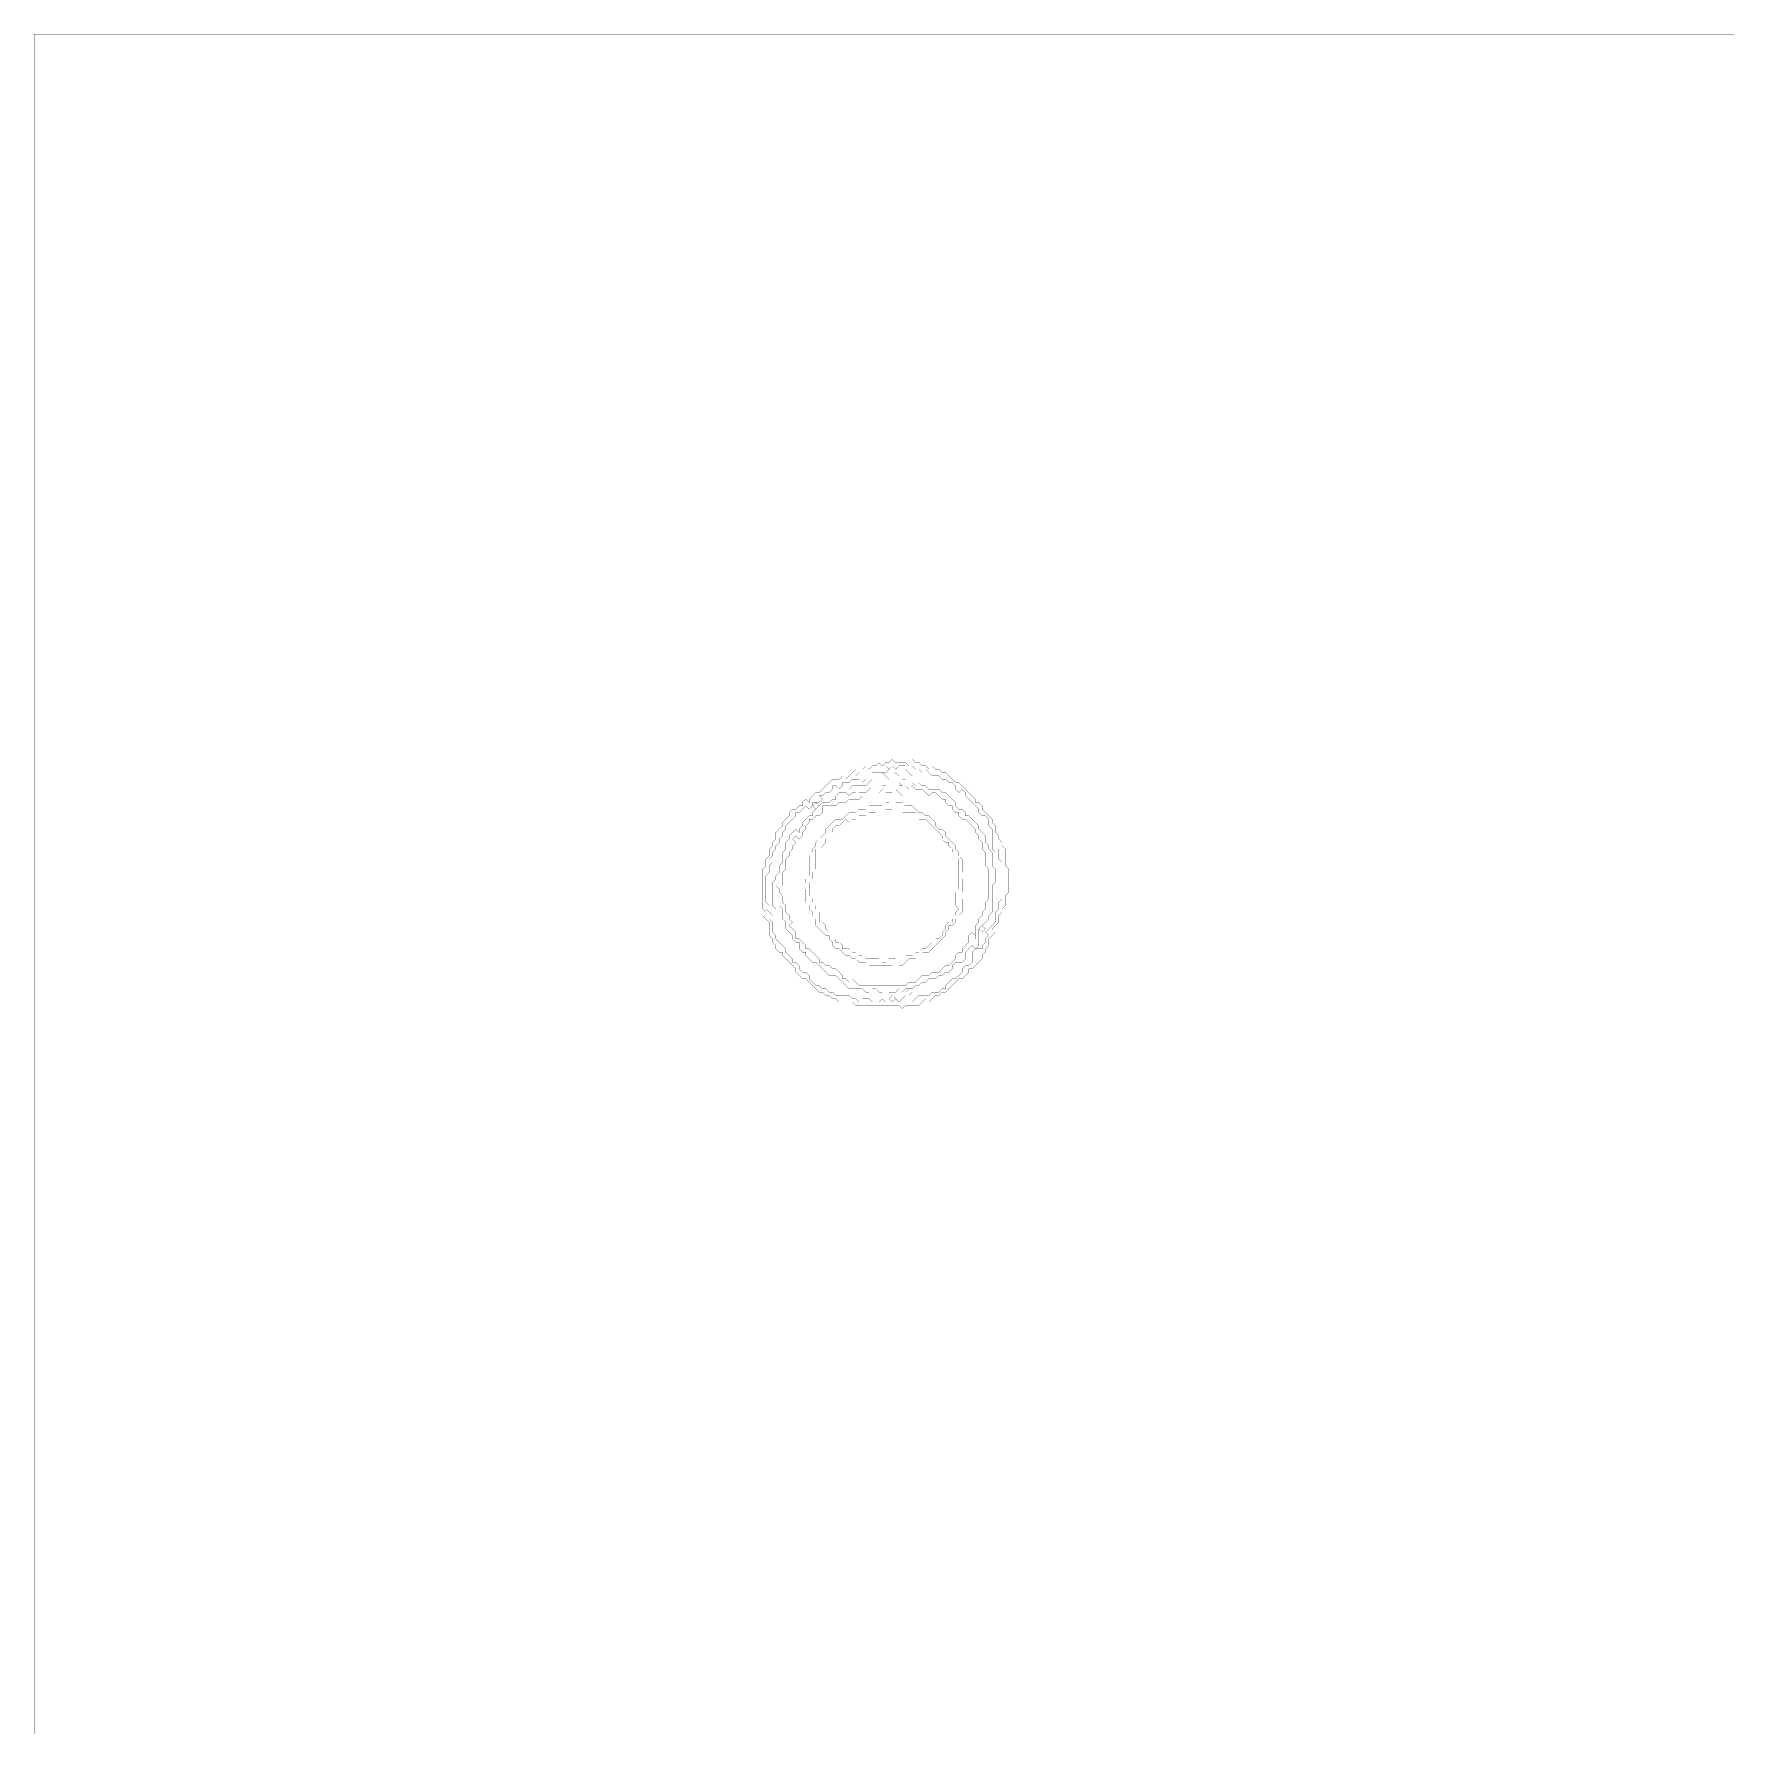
# Model space of a CAD drawing. Header units: metres. Extents: x 0 to 5017, y -5017 to 0.
import ezdxf

# ---------------------------------------------------------------- set-up
doc = ezdxf.new("R2010")
doc.units = ezdxf.units.M
doc.layers.add('conductor', color=1, linetype='Continuous')
doc.layers.add('substrate', color=5, linetype='Continuous')

msp = doc.modelspace()

# ---------------------------------------------------------------- linework, layer by layer
at = {"layer": 'conductor', "const_width": 0.5}
for points in [[(2513.5, -2160), (2523.3, -2169.9), (2513.5, -2179.7), (2503.7, -2179.7), (2493.9, -2179.7), (2484, -2179.7), (2474.2, -2179.7), (2484, -2179.7), (2493.9, -2179.7), (2503.7, -2179.7), (2513.5, -2189.5), (2523.3, -2199.3), (2523.3, -2209.1), (2533.1, -2199.3), (2533.1, -2189.5), (2543, -2179.7), (2552.8, -2189.5), (2552.8, -2199.3), (2552.8, -2209.1), (2552.8, -2218.9), (2562.6, -2218.9), (2552.8, -2209.1), (2562.6, -2199.3), (2572.4, -2199.3), (2572.4, -2189.5), (2582.2, -2179.7), (2592, -2189.5), (2592, -2199.3), (2592, -2209.1), (2601.9, -2218.9), (2611.7, -2209.1), (2621.5, -2218.9), (2631.3, -2218.9), (2641.1, -2228.8), (2651, -2228.8), (2660.8, -2228.8), (2670.6, -2228.8), (2680.4, -2238.6), (2690.2, -2238.6), (2700, -2248.4), (2709.9, -2258.2), (2719.7, -2268), (2719.7, -2277.9), (2729.5, -2287.7), (2739.3, -2287.7), (2749.1, -2297.5), (2749.1, -2307.3), (2759, -2307.3), (2768.8, -2317.1), (2778.6, -2327), (2788.4, -2336.8), (2788.4, -2346.6), (2798.2, -2356.4), (2808.1, -2366.2), (2808.1, -2376), (2808.1, -2385.9), (2817.9, -2395.7), (2817.9, -2405.5), (2827.7, -2415.3), (2827.7, -2425.1), (2827.7, -2435), (2827.7, -2444.8), (2827.7, -2454.6), (2837.5, -2464.4), (2837.5, -2474.2), (2837.5, -2484), (2837.5, -2493.9), (2837.5, -2503.7), (2827.7, -2513.5), (2827.7, -2523.3), (2827.7, -2533.1), (2827.7, -2543), (2827.7, -2552.8), (2827.7, -2562.6), (2827.7, -2572.4), (2827.7, -2582.2), (2827.7, -2592), (2817.9, -2601.9), (2817.9, -2611.7), (2808.1, -2621.5), (2798.2, -2631.3), (2788.4, -2641.1), (2788.4, -2651), (2788.4, -2660.8), (2788.4, -2670.6), (2788.4, -2680.4), (2788.4, -2690.2), (2778.6, -2700), (2768.8, -2690.2), (2759, -2700), (2749.1, -2709.9), (2749.1, -2719.7), (2749.1, -2729.5), (2739.3, -2739.3), (2729.5, -2739.3), (2719.7, -2739.3), (2709.9, -2749.1), (2709.9, -2759), (2700, -2768.8), (2690.2, -2768.8), (2680.4, -2778.6), (2670.6, -2778.6), (2660.8, -2788.4), (2651, -2788.4), (2641.1, -2788.4), (2631.3, -2798.2), (2621.5, -2798.2), (2611.7, -2808.1), (2601.9, -2808.1), (2592, -2817.9), (2582.2, -2817.9), (2572.4, -2817.9), (2562.6, -2827.7), (2552.8, -2817.9), (2543, -2827.7), (2533.1, -2827.7), (2523.3, -2827.7), (2513.5, -2817.9), (2503.7, -2827.7), (2493.9, -2827.7), (2484, -2817.9), (2474.2, -2817.9), (2464.4, -2827.7), (2454.6, -2827.7), (2444.8, -2817.9), (2435, -2817.9), (2425.1, -2817.9), (2415.3, -2817.9), (2405.5, -2817.9), (2395.7, -2808.1), (2385.9, -2798.2), (2376, -2788.4), (2366.2, -2778.6), (2356.4, -2778.6), (2346.6, -2778.6), (2336.8, -2768.8), (2327, -2759), (2317.1, -2749.1), (2307.3, -2739.3), (2297.5, -2739.3), (2287.7, -2729.5), (2277.9, -2719.7), (2277.9, -2709.9), (2268, -2709.9), (2258.2, -2700), (2258.2, -2690.2), (2258.2, -2680.4), (2248.4, -2680.4), (2238.6, -2670.6), (2238.6, -2660.8), (2228.8, -2651), (2218.9, -2641.1), (2218.9, -2631.3), (2218.9, -2621.5), (2209.1, -2611.7), (2209.1, -2601.9), (2209.1, -2592), (2209.1, -2582.2), (2199.3, -2572.4), (2189.5, -2582.2), (2179.7, -2572.4), (2179.7, -2562.6), (2179.7, -2552.8), (2179.7, -2543), (2179.7, -2533.1), (2179.7, -2523.3), (2179.7, -2513.5), (2179.7, -2503.7), (2189.5, -2493.9), (2189.5, -2484), (2199.3, -2474.2), (2199.3, -2464.4), (2199.3, -2454.6), (2209.1, -2444.8), (2209.1, -2435), (2209.1, -2425.1), (2209.1, -2415.3), (2218.9, -2405.5), (2218.9, -2395.7), (2218.9, -2385.9), (2228.8, -2376), (2228.8, -2366.2), (2238.6, -2356.4), (2248.4, -2346.6), (2258.2, -2356.4), (2258.2, -2346.6), (2268, -2336.8), (2268, -2327), (2277.9, -2317.1), (2287.7, -2307.3), (2297.5, -2307.3), (2297.5, -2297.5), (2307.3, -2287.7), (2317.1, -2277.9), (2327, -2268), (2336.8, -2268), (2346.6, -2268), (2356.4, -2258.2), (2366.2, -2258.2), (2366.2, -2248.4), (2376, -2238.6), (2385.9, -2238.6), (2395.7, -2238.6), (2405.5, -2248.4), (2415.3, -2238.6), (2425.1, -2238.6), (2415.3, -2238.6), (2405.5, -2228.8), (2415.3, -2218.9), (2425.1, -2218.9), (2435, -2218.9), (2444.8, -2218.9), (2454.6, -2218.9), (2464.4, -2209.1), (2474.2, -2199.3), (2464.4, -2209.1), (2454.6, -2199.3), (2444.8, -2209.1), (2435, -2199.3), (2425.1, -2199.3), (2415.3, -2199.3), (2405.5, -2209.1), (2395.7, -2209.1), (2385.9, -2209.1), (2385.9, -2218.9), (2376, -2228.8), (2366.2, -2218.9), (2356.4, -2218.9), (2356.4, -2228.8), (2346.6, -2238.6), (2336.8, -2238.6), (2327, -2248.4), (2317.1, -2248.4), (2327, -2258.2), (2317.1, -2268), (2307.3, -2268), (2297.5, -2268), (2297.5, -2277.9), (2287.7, -2287.7), (2277.9, -2277.9), (2268, -2287.7), (2258.2, -2297.5), (2248.4, -2297.5), (2248.4, -2307.3), (2238.6, -2317.1), (2228.8, -2327), (2218.9, -2336.8), (2218.9, -2346.6), (2209.1, -2356.4), (2209.1, -2366.2), (2199.3, -2376), (2199.3, -2385.9), (2189.5, -2395.7), (2189.5, -2405.5), (2179.7, -2415.3), (2179.7, -2425.1), (2169.9, -2435), (2179.7, -2444.8), (2169.9, -2454.6), (2169.9, -2464.4), (2169.9, -2474.2), (2160, -2484), (2160, -2493.9), (2160, -2503.7), (2160, -2513.5), (2160, -2523.3), (2160, -2533.1), (2160, -2543), (2160, -2552.8), (2160, -2562.6), (2169.9, -2572.4), (2160, -2582.2), (2169.9, -2592), (2179.7, -2601.9), (2169.9, -2611.7), (2179.7, -2621.5), (2179.7, -2631.3), (2179.7, -2641.1), (2179.7, -2651), (2189.5, -2660.8), (2189.5, -2670.6), (2199.3, -2680.4), (2209.1, -2690.2), (2218.9, -2700), (2218.9, -2709.9), (2228.8, -2719.7), (2238.6, -2729.5), (2238.6, -2739.3), (2248.4, -2739.3), (2258.2, -2749.1), (2258.2, -2759), (2268, -2768.8), (2277.9, -2768.8), (2287.7, -2778.6), (2287.7, -2788.4), (2297.5, -2798.2), (2307.3, -2808.1), (2317.1, -2808.1), (2327, -2817.9), (2336.8, -2817.9), (2346.6, -2827.7), (2356.4, -2827.7), (2366.2, -2837.5), (2376, -2837.5), (2385.9, -2837.5), (2395.7, -2837.5), (2405.5, -2837.5), (2415.3, -2847.3), (2425.1, -2847.3), (2435, -2857.1), (2444.8, -2847.3), (2454.6, -2847.3), (2464.4, -2847.3), (2474.2, -2857.1), (2484, -2857.1), (2493.9, -2857.1), (2503.7, -2847.3), (2513.5, -2857.1), (2523.3, -2857.1), (2533.1, -2857.1), (2543, -2847.3), (2552.8, -2857.1), (2562.6, -2847.3), (2572.4, -2837.5), (2582.2, -2847.3), (2592, -2857.1), (2601.9, -2847.3), (2611.7, -2837.5), (2621.5, -2837.5), (2631.3, -2837.5), (2641.1, -2837.5), (2651, -2827.7), (2660.8, -2827.7), (2670.6, -2827.7), (2680.4, -2817.9), (2690.2, -2817.9), (2690.2, -2808.1), (2700, -2798.2), (2709.9, -2788.4), (2719.7, -2788.4), (2729.5, -2778.6), (2739.3, -2768.8), (2739.3, -2759), (2749.1, -2749.1), (2759, -2749.1), (2768.8, -2739.3), (2768.8, -2729.5), (2768.8, -2719.7), (2768.8, -2709.9), (2778.6, -2700), (2788.4, -2700), (2798.2, -2700), (2798.2, -2690.2), (2808.1, -2680.4), (2808.1, -2670.6), (2817.9, -2660.8), (2808.1, -2651), (2817.9, -2641.1), (2827.7, -2631.3), (2837.5, -2621.5), (2837.5, -2611.7), (2837.5, -2601.9), (2837.5, -2592), (2847.3, -2582.2), (2847.3, -2572.4), (2847.3, -2562.6), (2857.1, -2552.8), (2857.1, -2543), (2857.1, -2533.1), (2857.1, -2523.3), (2857.1, -2513.5), (2857.1, -2503.7), (2857.1, -2493.9), (2857.1, -2484), (2857.1, -2474.2), (2857.1, -2464.4), (2857.1, -2454.6), (2857.1, -2444.8), (2847.3, -2435), (2847.3, -2425.1), (2847.3, -2415.3), (2847.3, -2405.5), (2837.5, -2415.3), (2827.7, -2405.5), (2827.7, -2395.7), (2827.7, -2385.9), (2827.7, -2376), (2827.7, -2366.2), (2827.7, -2356.4), (2827.7, -2346.6), (2817.9, -2336.8), (2817.9, -2327), (2817.9, -2317.1), (2808.1, -2307.3), (2798.2, -2307.3), (2788.4, -2297.5), (2788.4, -2287.7), (2778.6, -2277.9), (2768.8, -2268), (2759, -2258.2), (2749.1, -2248.4), (2749.1, -2238.6), (2739.3, -2228.8), (2729.5, -2238.6), (2719.7, -2228.8), (2719.7, -2218.9), (2709.9, -2209.1), (2700, -2209.1), (2690.2, -2199.3), (2680.4, -2199.3), (2670.6, -2189.5), (2660.8, -2189.5), (2651, -2189.5), (2641.1, -2179.7), (2631.3, -2169.9), (2621.5, -2179.7), (2611.7, -2169.9), (2611.7, -2160), (2601.9, -2169.9), (2592, -2160), (2592, -2169.9), (2582.2, -2179.7), (2572.4, -2169.9), (2572.4, -2160), (2562.6, -2160), (2552.8, -2160), (2543, -2169.9), (2533.1, -2160), (2523.3, -2169.9)], [(2493.9, -2160)], [(2493.9, -2199.3)], [(2552.8, -2277.9), (2552.8, -2287.7), (2543, -2297.5), (2533.1, -2287.7), (2523.3, -2287.7), (2513.5, -2287.7), (2503.7, -2297.5), (2493.9, -2307.3), (2484, -2297.5), (2474.2, -2297.5), (2464.4, -2297.5), (2454.6, -2307.3), (2444.8, -2307.3), (2435, -2307.3), (2425.1, -2317.1), (2415.3, -2317.1), (2405.5, -2327), (2395.7, -2317.1), (2385.9, -2327), (2376, -2336.8), (2366.2, -2336.8), (2356.4, -2346.6), (2356.4, -2356.4), (2346.6, -2366.2), (2336.8, -2376), (2336.8, -2385.9), (2327, -2395.7), (2317.1, -2405.5), (2307.3, -2405.5), (2307.3, -2415.3), (2307.3, -2425.1), (2307.3, -2435), (2307.3, -2444.8), (2307.3, -2454.6), (2307.3, -2464.4), (2297.5, -2474.2), (2297.5, -2484), (2297.5, -2493.9), (2287.7, -2503.7), (2287.7, -2513.5), (2287.7, -2523.3), (2287.7, -2533.1), (2287.7, -2543), (2297.5, -2552.8), (2297.5, -2562.6), (2307.3, -2572.4), (2307.3, -2582.2), (2317.1, -2592), (2317.1, -2601.9), (2317.1, -2611.7), (2317.1, -2621.5), (2327, -2621.5), (2336.8, -2631.3), (2336.8, -2641.1), (2346.6, -2651), (2356.4, -2660.8), (2366.2, -2670.6), (2366.2, -2680.4), (2376, -2680.4), (2385.9, -2690.2), (2385.9, -2700), (2395.7, -2700), (2405.5, -2700), (2415.3, -2709.9), (2425.1, -2709.9), (2435, -2719.7), (2444.8, -2719.7), (2454.6, -2729.5), (2464.4, -2729.5), (2474.2, -2729.5), (2484, -2729.5), (2493.9, -2729.5), (2503.7, -2739.3), (2513.5, -2739.3), (2523.3, -2729.5), (2533.1, -2729.5), (2543, -2729.5), (2552.8, -2719.7), (2562.6, -2729.5), (2572.4, -2719.7), (2582.2, -2719.7), (2592, -2719.7), (2601.9, -2709.9), (2611.7, -2709.9), (2621.5, -2700), (2631.3, -2700), (2641.1, -2690.2), (2651, -2680.4), (2660.8, -2670.6), (2670.6, -2670.6), (2680.4, -2660.8), (2680.4, -2651), (2690.2, -2641.1), (2690.2, -2631.3), (2700, -2621.5), (2709.9, -2621.5), (2709.9, -2611.7), (2719.7, -2601.9), (2719.7, -2592), (2729.5, -2582.2), (2719.7, -2572.4), (2719.7, -2562.6), (2719.7, -2552.8), (2719.7, -2543), (2719.7, -2533.1), (2729.5, -2523.3), (2729.5, -2513.5), (2729.5, -2503.7), (2729.5, -2493.9), (2729.5, -2484), (2729.5, -2474.2), (2729.5, -2464.4), (2729.5, -2454.6), (2729.5, -2444.8), (2729.5, -2435), (2719.7, -2425.1), (2709.9, -2415.3), (2709.9, -2405.5), (2700, -2395.7), (2700, -2385.9), (2690.2, -2385.9), (2680.4, -2376), (2680.4, -2366.2), (2670.6, -2356.4), (2660.8, -2346.6), (2651, -2336.8), (2641.1, -2327), (2631.3, -2317.1), (2621.5, -2317.1), (2611.7, -2317.1), (2601.9, -2307.3), (2601.9, -2297.5), (2592, -2297.5), (2582.2, -2297.5), (2572.4, -2297.5), (2562.6, -2297.5), (2552.8, -2287.7)], [(2297.5, -2277.9), (2307.3, -2268), (2317.1, -2277.9), (2307.3, -2287.7)], [(2385.9, -2258.2)], [(2788.4, -2641.1), (2798.2, -2631.3), (2808.1, -2641.1), (2798.2, -2651)], [(2523.3, -2847.3), (2533.1, -2837.5), (2543, -2847.3), (2533.1, -2857.1)], [(2572.4, -2827.7), (2582.2, -2817.9), (2592, -2827.7), (2582.2, -2837.5)]]:
    msp.add_lwpolyline(points, close=True, dxfattribs=at)
at = {"layer": 'substrate', "const_width": 0.5}
for points in [[(0, 0), (0, -9.8), (0, -19.6), (0, -29.5), (0, -39.3), (0, -49.1), (0, -58.9), (0, -68.7), (0, -78.5), (0, -88.4), (0, -98.2), (0, -108), (0, -117.8), (0, -127.6), (0, -137.5), (0, -147.3), (0, -157.1), (0, -166.9), (0, -176.7), (0, -186.5), (0, -196.4), (0, -206.2), (0, -216), (0, -225.8), (0, -235.6), (0, -245.5), (0, -255.3), (0, -265.1), (0, -274.9), (0, -284.7), (0, -294.6), (0, -304.4), (0, -314.2), (0, -324), (0, -333.8), (0, -343.6), (0, -353.5), (0, -363.3), (0, -373.1), (0, -382.9), (0, -392.7), (0, -402.6), (0, -412.4), (0, -422.2), (0, -432), (0, -441.8), (0, -451.6), (0, -461.5), (0, -471.3), (0, -481.1), (0, -490.9), (0, -500.7), (0, -510.6), (0, -520.4), (0, -530.2), (0, -540), (0, -549.8), (0, -559.6), (0, -569.5), (0, -579.3), (0, -589.1), (0, -598.9), (0, -608.7), (0, -618.6), (0, -628.4), (0, -638.2), (0, -648), (0, -657.8), (0, -667.6), (0, -677.5), (0, -687.3), (0, -697.1), (0, -706.9), (0, -716.7), (0, -726.6), (0, -736.4), (0, -746.2), (0, -756), (0, -765.8), (0, -775.7), (0, -785.5), (0, -795.3), (0, -805.1), (0, -814.9), (0, -824.7), (0, -834.6), (0, -844.4), (0, -854.2), (0, -864), (0, -873.8), (0, -883.7), (0, -893.5), (0, -903.3), (0, -913.1), (0, -922.9), (0, -932.7), (0, -942.6), (0, -952.4), (0, -962.2), (0, -972), (0, -981.8), (0, -991.7), (0, -1001.5), (0, -1011.3), (0, -1021.1), (0, -1030.9), (0, -1040.7), (0, -1050.6), (0, -1060.4), (0, -1070.2), (0, -1080), (0, -1089.8), (0, -1099.7), (0, -1109.5), (0, -1119.3), (0, -1129.1), (0, -1138.9), (0, -1148.7), (0, -1158.6), (0, -1168.4), (0, -1178.2), (0, -1188), (0, -1197.8), (0, -1207.7), (0, -1217.5), (0, -1227.3), (0, -1237.1), (0, -1246.9), (0, -1256.8), (0, -1266.6), (0, -1276.4), (0, -1286.2), (0, -1296), (0, -1305.8), (0, -1315.7), (0, -1325.5), (0, -1335.3), (0, -1345.1), (0, -1354.9), (0, -1364.8), (0, -1374.6), (0, -1384.4), (0, -1394.2), (0, -1404), (0, -1413.8), (0, -1423.7), (0, -1433.5), (0, -1443.3), (0, -1453.1), (0, -1462.9), (0, -1472.8), (0, -1482.6), (0, -1492.4), (0, -1502.2), (0, -1512), (0, -1521.8), (0, -1531.7), (0, -1541.5), (0, -1551.3), (0, -1561.1), (0, -1570.9), (0, -1580.8), (0, -1590.6), (0, -1600.4), (0, -1610.2), (0, -1620), (0, -1629.8), (0, -1639.7), (0, -1649.5), (0, -1659.3), (0, -1669.1), (0, -1678.9), (0, -1688.8), (0, -1698.6), (0, -1708.4), (0, -1718.2), (0, -1728), (0, -1737.8), (0, -1747.7), (0, -1757.5), (0, -1767.3), (0, -1777.1), (0, -1786.9), (0, -1796.8), (0, -1806.6), (0, -1816.4), (0, -1826.2), (0, -1836), (0, -1845.9), (0, -1855.7), (0, -1865.5), (0, -1875.3), (0, -1885.1), (0, -1894.9), (0, -1904.8), (0, -1914.6), (0, -1924.4), (0, -1934.2), (0, -1944), (0, -1953.9), (0, -1963.7), (0, -1973.5), (0, -1983.3), (0, -1993.1), (0, -2002.9), (0, -2012.8), (0, -2022.6), (0, -2032.4), (0, -2042.2), (0, -2052), (0, -2061.9), (0, -2071.7), (0, -2081.5), (0, -2091.3), (0, -2101.1), (0, -2110.9), (0, -2120.8), (0, -2130.6), (0, -2140.4), (0, -2150.2), (0, -2160), (0, -2169.9), (0, -2179.7), (0, -2189.5), (0, -2199.3), (0, -2209.1), (0, -2218.9), (0, -2228.8), (0, -2238.6), (0, -2248.4), (0, -2258.2), (0, -2268), (0, -2277.9), (0, -2287.7), (0, -2297.5), (0, -2307.3), (0, -2317.1), (0, -2327), (0, -2336.8), (0, -2346.6), (0, -2356.4), (0, -2366.2), (0, -2376), (0, -2385.9), (0, -2395.7), (0, -2405.5), (0, -2415.3), (0, -2425.1), (0, -2435), (0, -2444.8), (0, -2454.6), (0, -2464.4), (0, -2474.2), (0, -2484), (0, -2493.9), (0, -2503.7), (0, -2513.5), (0, -2523.3), (0, -2533.1), (0, -2543), (0, -2552.8), (0, -2562.6), (0, -2572.4), (0, -2582.2), (0, -2592), (0, -2601.9), (0, -2611.7), (0, -2621.5), (0, -2631.3), (0, -2641.1), (0, -2651), (0, -2660.8), (0, -2670.6), (0, -2680.4), (0, -2690.2), (0, -2700), (0, -2709.9), (0, -2719.7), (0, -2729.5), (0, -2739.3), (0, -2749.1), (0, -2759), (0, -2768.8), (0, -2778.6), (0, -2788.4), (0, -2798.2), (0, -2808.1), (0, -2817.9), (0, -2827.7), (0, -2837.5), (0, -2847.3), (0, -2857.1), (0, -2867), (0, -2876.8), (0, -2886.6), (0, -2896.4), (0, -2906.2), (0, -2916.1), (0, -2925.9), (0, -2935.7), (0, -2945.5), (0, -2955.3), (0, -2965.1), (0, -2975), (0, -2984.8), (0, -2994.6), (0, -3004.4), (0, -3014.2), (0, -3024.1), (0, -3033.9), (0, -3043.7), (0, -3053.5), (0, -3063.3), (0, -3073.1), (0, -3083), (0, -3092.8), (0, -3102.6), (0, -3112.4), (0, -3122.2), (0, -3132.1), (0, -3141.9), (0, -3151.7), (0, -3161.5), (0, -3171.3), (0, -3181.1), (0, -3191), (0, -3200.8), (0, -3210.6), (0, -3220.4), (0, -3230.2), (0, -3240.1), (0, -3249.9), (0, -3259.7), (0, -3269.5), (0, -3279.3), (0, -3289.2), (0, -3299), (0, -3308.8), (0, -3318.6), (0, -3328.4), (0, -3338.2), (0, -3348.1), (0, -3357.9), (0, -3367.7), (0, -3377.5), (0, -3387.3), (0, -3397.2), (0, -3407), (0, -3416.8), (0, -3426.6), (0, -3436.4), (0, -3446.2), (0, -3456.1), (0, -3465.9), (0, -3475.7), (0, -3485.5), (0, -3495.3), (0, -3505.2), (0, -3515), (0, -3524.8), (0, -3534.6), (0, -3544.4), (0, -3554.2), (0, -3564.1), (0, -3573.9), (0, -3583.7), (0, -3593.5), (0, -3603.3), (0, -3613.2), (0, -3623), (0, -3632.8), (0, -3642.6), (0, -3652.4), (0, -3662.2), (0, -3672.1), (0, -3681.9), (0, -3691.7), (0, -3701.5), (0, -3711.3), (0, -3721.2), (0, -3731), (0, -3740.8), (0, -3750.6), (0, -3760.4), (0, -3770.2), (0, -3780.1), (0, -3789.9), (0, -3799.7), (0, -3809.5), (0, -3819.3), (0, -3829.2), (0, -3839), (0, -3848.8), (0, -3858.6), (0, -3868.4), (0, -3878.3), (0, -3888.1), (0, -3897.9), (0, -3907.7), (0, -3917.5), (0, -3927.3), (0, -3937.2), (0, -3947), (0, -3956.8), (0, -3966.6), (0, -3976.4), (0, -3986.3), (0, -3996.1), (0, -4005.9), (0, -4015.7), (0, -4025.5), (0, -4035.3), (0, -4045.2), (0, -4055), (0, -4064.8), (0, -4074.6), (0, -4084.4), (0, -4094.3), (0, -4104.1), (0, -4113.9), (0, -4123.7), (0, -4133.5), (0, -4143.3), (0, -4153.2), (0, -4163), (0, -4172.8), (0, -4182.6), (0, -4192.4), (0, -4202.3), (0, -4212.1), (0, -4221.9), (0, -4231.7), (0, -4241.5), (0, -4251.3), (0, -4261.2), (0, -4271), (0, -4280.8), (0, -4290.6), (0, -4300.4), (0, -4310.3), (0, -4320.1), (0, -4329.9), (0, -4339.7), (0, -4349.5), (0, -4359.4), (0, -4369.2), (0, -4379), (0, -4388.8), (0, -4398.6), (0, -4408.4), (0, -4418.3), (0, -4428.1), (0, -4437.9), (0, -4447.7), (0, -4457.5), (0, -4467.4), (0, -4477.2), (0, -4487), (0, -4496.8), (0, -4506.6), (0, -4516.4), (0, -4526.3), (0, -4536.1), (0, -4545.9), (0, -4555.7), (0, -4565.5), (0, -4575.4), (0, -4585.2), (0, -4595), (0, -4604.8), (0, -4614.6), (0, -4624.4), (0, -4634.3), (0, -4644.1), (0, -4653.9), (0, -4663.7), (0, -4673.5), (0, -4683.4), (0, -4693.2), (0, -4703), (0, -4712.8), (0, -4722.6), (0, -4732.4), (0, -4742.3), (0, -4752.1), (0, -4761.9), (0, -4771.7), (0, -4781.5), (0, -4791.4), (0, -4801.2), (0, -4811), (0, -4820.8), (0, -4830.6), (0, -4840.5), (0, -4850.3), (0, -4860.1), (0, -4869.9), (0, -4879.7), (0, -4889.5), (0, -4899.4), (0, -4909.2), (0, -4919), (0, -4928.8), (0, -4938.6), (0, -4948.5), (0, -4958.3), (0, -4968.1), (0, -4977.9), (0, -4987.7), (0, -4997.5), (0, -5007.4), (0, -5017.2), (9.8, -5017.2), (19.6, -5017.2), (29.5, -5017.2), (39.3, -5017.2), (49.1, -5017.2), (58.9, -5017.2), (68.7, -5017.2), (78.5, -5017.2), (88.4, -5017.2), (98.2, -5017.2), (108, -5017.2), (117.8, -5017.2), (127.6, -5017.2), (137.5, -5017.2), (147.3, -5017.2), (157.1, -5017.2), (166.9, -5017.2), (176.7, -5017.2), (186.5, -5017.2), (196.4, -5017.2), (206.2, -5017.2), (216, -5017.2), (225.8, -5017.2), (235.6, -5017.2), (245.5, -5017.2), (255.3, -5017.2), (265.1, -5017.2), (274.9, -5017.2), (284.7, -5017.2), (294.6, -5017.2), (304.4, -5017.2), (314.2, -5017.2), (324, -5017.2), (333.8, -5017.2), (343.6, -5017.2), (353.5, -5017.2), (363.3, -5017.2), (373.1, -5017.2), (382.9, -5017.2), (392.7, -5017.2), (402.6, -5017.2), (412.4, -5017.2), (422.2, -5017.2), (432, -5017.2), (441.8, -5017.2), (451.6, -5017.2), (461.5, -5017.2), (471.3, -5017.2), (481.1, -5017.2), (490.9, -5017.2), (500.7, -5017.2), (510.6, -5017.2), (520.4, -5017.2), (530.2, -5017.2), (540, -5017.2), (549.8, -5017.2), (559.6, -5017.2), (569.5, -5017.2), (579.3, -5017.2), (589.1, -5017.2), (598.9, -5017.2), (608.7, -5017.2), (618.6, -5017.2), (628.4, -5017.2), (638.2, -5017.2), (648, -5017.2), (657.8, -5017.2), (667.6, -5017.2), (677.5, -5017.2), (687.3, -5017.2), (697.1, -5017.2), (706.9, -5017.2), (716.7, -5017.2), (726.6, -5017.2), (736.4, -5017.2), (746.2, -5017.2), (756, -5017.2), (765.8, -5017.2), (775.7, -5017.2), (785.5, -5017.2), (795.3, -5017.2), (805.1, -5017.2), (814.9, -5017.2), (824.7, -5017.2), (834.6, -5017.2), (844.4, -5017.2), (854.2, -5017.2), (864, -5017.2), (873.8, -5017.2), (883.7, -5017.2), (893.5, -5017.2), (903.3, -5017.2), (913.1, -5017.2), (922.9, -5017.2), (932.7, -5017.2), (942.6, -5017.2), (952.4, -5017.2), (962.2, -5017.2), (972, -5017.2), (981.8, -5017.2), (991.7, -5017.2), (1001.5, -5017.2), (1011.3, -5017.2), (1021.1, -5017.2), (1030.9, -5017.2), (1040.7, -5017.2), (1050.6, -5017.2), (1060.4, -5017.2), (1070.2, -5017.2), (1080, -5017.2), (1089.8, -5017.2), (1099.7, -5017.2), (1109.5, -5017.2), (1119.3, -5017.2), (1129.1, -5017.2), (1138.9, -5017.2), (1148.7, -5017.2), (1158.6, -5017.2), (1168.4, -5017.2), (1178.2, -5017.2), (1188, -5017.2), (1197.8, -5017.2), (1207.7, -5017.2), (1217.5, -5017.2), (1227.3, -5017.2), (1237.1, -5017.2), (1246.9, -5017.2), (1256.8, -5017.2), (1266.6, -5017.2), (1276.4, -5017.2), (1286.2, -5017.2), (1296, -5017.2), (1305.8, -5017.2), (1315.7, -5017.2), (1325.5, -5017.2), (1335.3, -5017.2), (1345.1, -5017.2), (1354.9, -5017.2), (1364.8, -5017.2), (1374.6, -5017.2), (1384.4, -5017.2), (1394.2, -5017.2), (1404, -5017.2), (1413.8, -5017.2), (1423.7, -5017.2), (1433.5, -5017.2), (1443.3, -5017.2), (1453.1, -5017.2), (1462.9, -5017.2), (1472.8, -5017.2), (1482.6, -5017.2), (1492.4, -5017.2), (1502.2, -5017.2), (1512, -5017.2), (1521.8, -5017.2), (1531.7, -5017.2), (1541.5, -5017.2), (1551.3, -5017.2), (1561.1, -5017.2), (1570.9, -5017.2), (1580.8, -5017.2), (1590.6, -5017.2), (1600.4, -5017.2), (1610.2, -5017.2), (1620, -5017.2), (1629.8, -5017.2), (1639.7, -5017.2), (1649.5, -5017.2), (1659.3, -5017.2), (1669.1, -5017.2), (1678.9, -5017.2), (1688.8, -5017.2), (1698.6, -5017.2), (1708.4, -5017.2), (1718.2, -5017.2), (1728, -5017.2), (1737.8, -5017.2), (1747.7, -5017.2), (1757.5, -5017.2), (1767.3, -5017.2), (1777.1, -5017.2), (1786.9, -5017.2), (1796.8, -5017.2), (1806.6, -5017.2), (1816.4, -5017.2), (1826.2, -5017.2), (1836, -5017.2), (1845.9, -5017.2), (1855.7, -5017.2), (1865.5, -5017.2), (1875.3, -5017.2), (1885.1, -5017.2), (1894.9, -5017.2), (1904.8, -5017.2), (1914.6, -5017.2), (1924.4, -5017.2), (1934.2, -5017.2), (1944, -5017.2), (1953.9, -5017.2), (1963.7, -5017.2), (1973.5, -5017.2), (1983.3, -5017.2), (1993.1, -5017.2), (2002.9, -5017.2), (2012.8, -5017.2), (2022.6, -5017.2), (2032.4, -5017.2), (2042.2, -5017.2), (2052, -5017.2), (2061.9, -5017.2), (2071.7, -5017.2), (2081.5, -5017.2), (2091.3, -5017.2), (2101.1, -5017.2), (2110.9, -5017.2), (2120.8, -5017.2), (2130.6, -5017.2), (2140.4, -5017.2), (2150.2, -5017.2), (2160, -5017.2), (2169.9, -5017.2), (2179.7, -5017.2), (2189.5, -5017.2), (2199.3, -5017.2), (2209.1, -5017.2), (2218.9, -5017.2), (2228.8, -5017.2), (2238.6, -5017.2), (2248.4, -5017.2), (2258.2, -5017.2), (2268, -5017.2), (2277.9, -5017.2), (2287.7, -5017.2), (2297.5, -5017.2), (2307.3, -5017.2), (2317.1, -5017.2), (2327, -5017.2), (2336.8, -5017.2), (2346.6, -5017.2), (2356.4, -5017.2), (2366.2, -5017.2), (2376, -5017.2), (2385.9, -5017.2), (2395.7, -5017.2), (2405.5, -5017.2), (2415.3, -5017.2), (2425.1, -5017.2), (2435, -5017.2), (2444.8, -5017.2), (2454.6, -5017.2), (2464.4, -5017.2), (2474.2, -5017.2), (2484, -5017.2), (2493.9, -5017.2), (2503.7, -5017.2), (2513.5, -5017.2), (2523.3, -5017.2), (2533.1, -5017.2), (2543, -5017.2), (2552.8, -5017.2), (2562.6, -5017.2), (2572.4, -5017.2), (2582.2, -5017.2), (2592, -5017.2), (2601.9, -5017.2), (2611.7, -5017.2), (2621.5, -5017.2), (2631.3, -5017.2), (2641.1, -5017.2), (2651, -5017.2), (2660.8, -5017.2), (2670.6, -5017.2), (2680.4, -5017.2), (2690.2, -5017.2), (2700, -5017.2), (2709.9, -5017.2), (2719.7, -5017.2), (2729.5, -5017.2), (2739.3, -5017.2), (2749.1, -5017.2), (2759, -5017.2), (2768.8, -5017.2), (2778.6, -5017.2), (2788.4, -5017.2), (2798.2, -5017.2), (2808.1, -5017.2), (2817.9, -5017.2), (2827.7, -5017.2), (2837.5, -5017.2), (2847.3, -5017.2), (2857.1, -5017.2), (2867, -5017.2), (2876.8, -5017.2), (2886.6, -5017.2), (2896.4, -5017.2), (2906.2, -5017.2), (2916.1, -5017.2), (2925.9, -5017.2), (2935.7, -5017.2), (2945.5, -5017.2), (2955.3, -5017.2), (2965.1, -5017.2), (2975, -5017.2), (2984.8, -5017.2), (2994.6, -5017.2), (3004.4, -5017.2), (3014.2, -5017.2), (3024.1, -5017.2), (3033.9, -5017.2), (3043.7, -5017.2), (3053.5, -5017.2), (3063.3, -5017.2), (3073.1, -5017.2), (3083, -5017.2), (3092.8, -5017.2), (3102.6, -5017.2), (3112.4, -5017.2), (3122.2, -5017.2), (3132.1, -5017.2), (3141.9, -5017.2), (3151.7, -5017.2), (3161.5, -5017.2), (3171.3, -5017.2), (3181.1, -5017.2), (3191, -5017.2), (3200.8, -5017.2), (3210.6, -5017.2), (3220.4, -5017.2), (3230.2, -5017.2), (3240.1, -5017.2), (3249.9, -5017.2), (3259.7, -5017.2), (3269.5, -5017.2), (3279.3, -5017.2), (3289.2, -5017.2), (3299, -5017.2), (3308.8, -5017.2), (3318.6, -5017.2), (3328.4, -5017.2), (3338.2, -5017.2), (3348.1, -5017.2), (3357.9, -5017.2), (3367.7, -5017.2), (3377.5, -5017.2), (3387.3, -5017.2), (3397.2, -5017.2), (3407, -5017.2), (3416.8, -5017.2), (3426.6, -5017.2), (3436.4, -5017.2), (3446.2, -5017.2), (3456.1, -5017.2), (3465.9, -5017.2), (3475.7, -5017.2), (3485.5, -5017.2), (3495.3, -5017.2), (3505.2, -5017.2), (3515, -5017.2), (3524.8, -5017.2), (3534.6, -5017.2), (3544.4, -5017.2), (3554.2, -5017.2), (3564.1, -5017.2), (3573.9, -5017.2), (3583.7, -5017.2), (3593.5, -5017.2), (3603.3, -5017.2), (3613.2, -5017.2), (3623, -5017.2), (3632.8, -5017.2), (3642.6, -5017.2), (3652.4, -5017.2), (3662.2, -5017.2), (3672.1, -5017.2), (3681.9, -5017.2), (3691.7, -5017.2), (3701.5, -5017.2), (3711.3, -5017.2), (3721.2, -5017.2), (3731, -5017.2), (3740.8, -5017.2), (3750.6, -5017.2), (3760.4, -5017.2), (3770.2, -5017.2), (3780.1, -5017.2), (3789.9, -5017.2), (3799.7, -5017.2), (3809.5, -5017.2), (3819.3, -5017.2), (3829.2, -5017.2), (3839, -5017.2), (3848.8, -5017.2), (3858.6, -5017.2), (3868.4, -5017.2), (3878.3, -5017.2), (3888.1, -5017.2), (3897.9, -5017.2), (3907.7, -5017.2), (3917.5, -5017.2), (3927.3, -5017.2), (3937.2, -5017.2), (3947, -5017.2), (3956.8, -5017.2), (3966.6, -5017.2), (3976.4, -5017.2), (3986.3, -5017.2), (3996.1, -5017.2), (4005.9, -5017.2), (4015.7, -5017.2), (4025.5, -5017.2), (4035.3, -5017.2), (4045.2, -5017.2), (4055, -5017.2), (4064.8, -5017.2), (4074.6, -5017.2), (4084.4, -5017.2), (4094.3, -5017.2), (4104.1, -5017.2), (4113.9, -5017.2), (4123.7, -5017.2), (4133.5, -5017.2), (4143.3, -5017.2), (4153.2, -5017.2), (4163, -5017.2), (4172.8, -5017.2), (4182.6, -5017.2), (4192.4, -5017.2), (4202.3, -5017.2), (4212.1, -5017.2), (4221.9, -5017.2), (4231.7, -5017.2), (4241.5, -5017.2), (4251.3, -5017.2), (4261.2, -5017.2), (4271, -5017.2), (4280.8, -5017.2), (4290.6, -5017.2), (4300.4, -5017.2), (4310.3, -5017.2), (4320.1, -5017.2), (4329.9, -5017.2), (4339.7, -5017.2), (4349.5, -5017.2), (4359.4, -5017.2), (4369.2, -5017.2), (4379, -5017.2), (4388.8, -5017.2), (4398.6, -5017.2), (4408.4, -5017.2), (4418.3, -5017.2), (4428.1, -5017.2), (4437.9, -5017.2), (4447.7, -5017.2), (4457.5, -5017.2), (4467.4, -5017.2), (4477.2, -5017.2), (4487, -5017.2), (4496.8, -5017.2), (4506.6, -5017.2), (4516.4, -5017.2), (4526.3, -5017.2), (4536.1, -5017.2), (4545.9, -5017.2), (4555.7, -5017.2), (4565.5, -5017.2), (4575.4, -5017.2), (4585.2, -5017.2), (4595, -5017.2), (4604.8, -5017.2), (4614.6, -5017.2), (4624.4, -5017.2), (4634.3, -5017.2), (4644.1, -5017.2), (4653.9, -5017.2), (4663.7, -5017.2), (4673.5, -5017.2), (4683.4, -5017.2), (4693.2, -5017.2), (4703, -5017.2), (4712.8, -5017.2), (4722.6, -5017.2), (4732.4, -5017.2), (4742.3, -5017.2), (4752.1, -5017.2), (4761.9, -5017.2), (4771.7, -5017.2), (4781.5, -5017.2), (4791.4, -5017.2), (4801.2, -5017.2), (4811, -5017.2), (4820.8, -5017.2), (4830.6, -5017.2), (4840.5, -5017.2), (4850.3, -5017.2), (4860.1, -5017.2), (4869.9, -5017.2), (4879.7, -5017.2), (4889.5, -5017.2), (4899.4, -5017.2), (4909.2, -5017.2), (4919, -5017.2), (4928.8, -5017.2), (4938.6, -5017.2), (4948.5, -5017.2), (4958.3, -5017.2), (4968.1, -5017.2), (4977.9, -5017.2), (4987.7, -5017.2), (4997.5, -5017.2), (5007.4, -5017.2), (5017.2, -5017.2), (5017.2, -5007.4), (5017.2, -4997.5), (5017.2, -4987.7), (5017.2, -4977.9), (5017.2, -4968.1), (5017.2, -4958.3), (5017.2, -4948.5), (5017.2, -4938.6), (5017.2, -4928.8), (5017.2, -4919), (5017.2, -4909.2), (5017.2, -4899.4), (5017.2, -4889.5), (5017.2, -4879.7), (5017.2, -4869.9), (5017.2, -4860.1), (5017.2, -4850.3), (5017.2, -4840.5), (5017.2, -4830.6), (5017.2, -4820.8), (5017.2, -4811), (5017.2, -4801.2), (5017.2, -4791.4), (5017.2, -4781.5), (5017.2, -4771.7), (5017.2, -4761.9), (5017.2, -4752.1), (5017.2, -4742.3), (5017.2, -4732.4), (5017.2, -4722.6), (5017.2, -4712.8), (5017.2, -4703), (5017.2, -4693.2), (5017.2, -4683.4), (5017.2, -4673.5), (5017.2, -4663.7), (5017.2, -4653.9), (5017.2, -4644.1), (5017.2, -4634.3), (5017.2, -4624.4), (5017.2, -4614.6), (5017.2, -4604.8), (5017.2, -4595), (5017.2, -4585.2), (5017.2, -4575.4), (5017.2, -4565.5), (5017.2, -4555.7), (5017.2, -4545.9), (5017.2, -4536.1), (5017.2, -4526.3), (5017.2, -4516.4), (5017.2, -4506.6), (5017.2, -4496.8), (5017.2, -4487), (5017.2, -4477.2), (5017.2, -4467.4), (5017.2, -4457.5), (5017.2, -4447.7), (5017.2, -4437.9), (5017.2, -4428.1), (5017.2, -4418.3), (5017.2, -4408.4), (5017.2, -4398.6), (5017.2, -4388.8), (5017.2, -4379), (5017.2, -4369.2), (5017.2, -4359.4), (5017.2, -4349.5), (5017.2, -4339.7), (5017.2, -4329.9), (5017.2, -4320.1), (5017.2, -4310.3), (5017.2, -4300.4), (5017.2, -4290.6), (5017.2, -4280.8), (5017.2, -4271), (5017.2, -4261.2), (5017.2, -4251.3), (5017.2, -4241.5), (5017.2, -4231.7), (5017.2, -4221.9), (5017.2, -4212.1), (5017.2, -4202.3), (5017.2, -4192.4), (5017.2, -4182.6), (5017.2, -4172.8), (5017.2, -4163), (5017.2, -4153.2), (5017.2, -4143.3), (5017.2, -4133.5), (5017.2, -4123.7), (5017.2, -4113.9), (5017.2, -4104.1), (5017.2, -4094.3), (5017.2, -4084.4), (5017.2, -4074.6), (5017.2, -4064.8), (5017.2, -4055), (5017.2, -4045.2), (5017.2, -4035.3), (5017.2, -4025.5), (5017.2, -4015.7), (5017.2, -4005.9), (5017.2, -3996.1), (5017.2, -3986.3), (5017.2, -3976.4), (5017.2, -3966.6), (5017.2, -3956.8), (5017.2, -3947), (5017.2, -3937.2), (5017.2, -3927.3), (5017.2, -3917.5), (5017.2, -3907.7), (5017.2, -3897.9), (5017.2, -3888.1), (5017.2, -3878.3), (5017.2, -3868.4), (5017.2, -3858.6), (5017.2, -3848.8), (5017.2, -3839), (5017.2, -3829.2), (5017.2, -3819.3), (5017.2, -3809.5), (5017.2, -3799.7), (5017.2, -3789.9), (5017.2, -3780.1), (5017.2, -3770.2), (5017.2, -3760.4), (5017.2, -3750.6), (5017.2, -3740.8), (5017.2, -3731), (5017.2, -3721.2), (5017.2, -3711.3), (5017.2, -3701.5), (5017.2, -3691.7), (5017.2, -3681.9), (5017.2, -3672.1), (5017.2, -3662.2), (5017.2, -3652.4), (5017.2, -3642.6), (5017.2, -3632.8), (5017.2, -3623), (5017.2, -3613.2), (5017.2, -3603.3), (5017.2, -3593.5), (5017.2, -3583.7), (5017.2, -3573.9), (5017.2, -3564.1), (5017.2, -3554.2), (5017.2, -3544.4), (5017.2, -3534.6), (5017.2, -3524.8), (5017.2, -3515), (5017.2, -3505.2), (5017.2, -3495.3), (5017.2, -3485.5), (5017.2, -3475.7), (5017.2, -3465.9), (5017.2, -3456.1), (5017.2, -3446.2), (5017.2, -3436.4), (5017.2, -3426.6), (5017.2, -3416.8), (5017.2, -3407), (5017.2, -3397.2), (5017.2, -3387.3), (5017.2, -3377.5), (5017.2, -3367.7), (5017.2, -3357.9), (5017.2, -3348.1), (5017.2, -3338.2), (5017.2, -3328.4), (5017.2, -3318.6), (5017.2, -3308.8), (5017.2, -3299), (5017.2, -3289.2), (5017.2, -3279.3), (5017.2, -3269.5), (5017.2, -3259.7), (5017.2, -3249.9), (5017.2, -3240.1), (5017.2, -3230.2), (5017.2, -3220.4), (5017.2, -3210.6), (5017.2, -3200.8), (5017.2, -3191), (5017.2, -3181.1), (5017.2, -3171.3), (5017.2, -3161.5), (5017.2, -3151.7), (5017.2, -3141.9), (5017.2, -3132.1), (5017.2, -3122.2), (5017.2, -3112.4), (5017.2, -3102.6), (5017.2, -3092.8), (5017.2, -3083), (5017.2, -3073.1), (5017.2, -3063.3), (5017.2, -3053.5), (5017.2, -3043.7), (5017.2, -3033.9), (5017.2, -3024.1), (5017.2, -3014.2), (5017.2, -3004.4), (5017.2, -2994.6), (5017.2, -2984.8), (5017.2, -2975), (5017.2, -2965.1), (5017.2, -2955.3), (5017.2, -2945.5), (5017.2, -2935.7), (5017.2, -2925.9), (5017.2, -2916.1), (5017.2, -2906.2), (5017.2, -2896.4), (5017.2, -2886.6), (5017.2, -2876.8), (5017.2, -2867), (5017.2, -2857.1), (5017.2, -2847.3), (5017.2, -2837.5), (5017.2, -2827.7), (5017.2, -2817.9), (5017.2, -2808.1), (5017.2, -2798.2), (5017.2, -2788.4), (5017.2, -2778.6), (5017.2, -2768.8), (5017.2, -2759), (5017.2, -2749.1), (5017.2, -2739.3), (5017.2, -2729.5), (5017.2, -2719.7), (5017.2, -2709.9), (5017.2, -2700), (5017.2, -2690.2), (5017.2, -2680.4), (5017.2, -2670.6), (5017.2, -2660.8), (5017.2, -2651), (5017.2, -2641.1), (5017.2, -2631.3), (5017.2, -2621.5), (5017.2, -2611.7), (5017.2, -2601.9), (5017.2, -2592), (5017.2, -2582.2), (5017.2, -2572.4), (5017.2, -2562.6), (5017.2, -2552.8), (5017.2, -2543), (5017.2, -2533.1), (5017.2, -2523.3), (5017.2, -2513.5), (5017.2, -2503.7), (5017.2, -2493.9), (5017.2, -2484), (5017.2, -2474.2), (5017.2, -2464.4), (5017.2, -2454.6), (5017.2, -2444.8), (5017.2, -2435), (5017.2, -2425.1), (5017.2, -2415.3), (5017.2, -2405.5), (5017.2, -2395.7), (5017.2, -2385.9), (5017.2, -2376), (5017.2, -2366.2), (5017.2, -2356.4), (5017.2, -2346.6), (5017.2, -2336.8), (5017.2, -2327), (5017.2, -2317.1), (5017.2, -2307.3), (5017.2, -2297.5), (5017.2, -2287.7), (5017.2, -2277.9), (5017.2, -2268), (5017.2, -2258.2), (5017.2, -2248.4), (5017.2, -2238.6), (5017.2, -2228.8), (5017.2, -2218.9), (5017.2, -2209.1), (5017.2, -2199.3), (5017.2, -2189.5), (5017.2, -2179.7), (5017.2, -2169.9), (5017.2, -2160), (5017.2, -2150.2), (5017.2, -2140.4), (5017.2, -2130.6), (5017.2, -2120.8), (5017.2, -2110.9), (5017.2, -2101.1), (5017.2, -2091.3), (5017.2, -2081.5), (5017.2, -2071.7), (5017.2, -2061.9), (5017.2, -2052), (5017.2, -2042.2), (5017.2, -2032.4), (5017.2, -2022.6), (5017.2, -2012.8), (5017.2, -2002.9), (5017.2, -1993.1), (5017.2, -1983.3), (5017.2, -1973.5), (5017.2, -1963.7), (5017.2, -1953.9), (5017.2, -1944), (5017.2, -1934.2), (5017.2, -1924.4), (5017.2, -1914.6), (5017.2, -1904.8), (5017.2, -1894.9), (5017.2, -1885.1), (5017.2, -1875.3), (5017.2, -1865.5), (5017.2, -1855.7), (5017.2, -1845.9), (5017.2, -1836), (5017.2, -1826.2), (5017.2, -1816.4), (5017.2, -1806.6), (5017.2, -1796.8), (5017.2, -1786.9), (5017.2, -1777.1), (5017.2, -1767.3), (5017.2, -1757.5), (5017.2, -1747.7), (5017.2, -1737.8), (5017.2, -1728), (5017.2, -1718.2), (5017.2, -1708.4), (5017.2, -1698.6), (5017.2, -1688.8), (5017.2, -1678.9), (5017.2, -1669.1), (5017.2, -1659.3), (5017.2, -1649.5), (5017.2, -1639.7), (5017.2, -1629.8), (5017.2, -1620), (5017.2, -1610.2), (5017.2, -1600.4), (5017.2, -1590.6), (5017.2, -1580.8), (5017.2, -1570.9), (5017.2, -1561.1), (5017.2, -1551.3), (5017.2, -1541.5), (5017.2, -1531.7), (5017.2, -1521.8), (5017.2, -1512), (5017.2, -1502.2), (5017.2, -1492.4), (5017.2, -1482.6), (5017.2, -1472.8), (5017.2, -1462.9), (5017.2, -1453.1), (5017.2, -1443.3), (5017.2, -1433.5), (5017.2, -1423.7), (5017.2, -1413.8), (5017.2, -1404), (5017.2, -1394.2), (5017.2, -1384.4), (5017.2, -1374.6), (5017.2, -1364.8), (5017.2, -1354.9), (5017.2, -1345.1), (5017.2, -1335.3), (5017.2, -1325.5), (5017.2, -1315.7), (5017.2, -1305.8), (5017.2, -1296), (5017.2, -1286.2), (5017.2, -1276.4), (5017.2, -1266.6), (5017.2, -1256.8), (5017.2, -1246.9), (5017.2, -1237.1), (5017.2, -1227.3), (5017.2, -1217.5), (5017.2, -1207.7), (5017.2, -1197.8), (5017.2, -1188), (5017.2, -1178.2), (5017.2, -1168.4), (5017.2, -1158.6), (5017.2, -1148.7), (5017.2, -1138.9), (5017.2, -1129.1), (5017.2, -1119.3), (5017.2, -1109.5), (5017.2, -1099.7), (5017.2, -1089.8), (5017.2, -1080), (5017.2, -1070.2), (5017.2, -1060.4), (5017.2, -1050.6), (5017.2, -1040.7), (5017.2, -1030.9), (5017.2, -1021.1), (5017.2, -1011.3), (5017.2, -1001.5), (5017.2, -991.7), (5017.2, -981.8), (5017.2, -972), (5017.2, -962.2), (5017.2, -952.4), (5017.2, -942.6), (5017.2, -932.7), (5017.2, -922.9), (5017.2, -913.1), (5017.2, -903.3), (5017.2, -893.5), (5017.2, -883.7), (5017.2, -873.8), (5017.2, -864), (5017.2, -854.2), (5017.2, -844.4), (5017.2, -834.6), (5017.2, -824.7), (5017.2, -814.9), (5017.2, -805.1), (5017.2, -795.3), (5017.2, -785.5), (5017.2, -775.7), (5017.2, -765.8), (5017.2, -756), (5017.2, -746.2), (5017.2, -736.4), (5017.2, -726.6), (5017.2, -716.7), (5017.2, -706.9), (5017.2, -697.1), (5017.2, -687.3), (5017.2, -677.5), (5017.2, -667.6), (5017.2, -657.8), (5017.2, -648), (5017.2, -638.2), (5017.2, -628.4), (5017.2, -618.6), (5017.2, -608.7), (5017.2, -598.9), (5017.2, -589.1), (5017.2, -579.3), (5017.2, -569.5), (5017.2, -559.6), (5017.2, -549.8), (5017.2, -540), (5017.2, -530.2), (5017.2, -520.4), (5017.2, -510.6), (5017.2, -500.7), (5017.2, -490.9), (5017.2, -481.1), (5017.2, -471.3), (5017.2, -461.5), (5017.2, -451.6), (5017.2, -441.8), (5017.2, -432), (5017.2, -422.2), (5017.2, -412.4), (5017.2, -402.6), (5017.2, -392.7), (5017.2, -382.9), (5017.2, -373.1), (5017.2, -363.3), (5017.2, -353.5), (5017.2, -343.6), (5017.2, -333.8), (5017.2, -324), (5017.2, -314.2), (5017.2, -304.4), (5017.2, -294.6), (5017.2, -284.7), (5017.2, -274.9), (5017.2, -265.1), (5017.2, -255.3), (5017.2, -245.5), (5017.2, -235.6), (5017.2, -225.8), (5017.2, -216), (5017.2, -206.2), (5017.2, -196.4), (5017.2, -186.5), (5017.2, -176.7), (5017.2, -166.9), (5017.2, -157.1), (5017.2, -147.3), (5017.2, -137.5), (5017.2, -127.6), (5017.2, -117.8), (5017.2, -108), (5017.2, -98.2), (5017.2, -88.4), (5017.2, -78.5), (5017.2, -68.7), (5017.2, -58.9), (5017.2, -49.1), (5017.2, -39.3), (5017.2, -29.5), (5017.2, -19.6), (5017.2, -9.8), (5017.2, 0), (5007.4, 0), (4997.5, 0), (4987.7, 0), (4977.9, 0), (4968.1, 0), (4958.3, 0), (4948.5, 0), (4938.6, 0), (4928.8, 0), (4919, 0), (4909.2, 0), (4899.4, 0), (4889.5, 0), (4879.7, 0), (4869.9, 0), (4860.1, 0), (4850.3, 0), (4840.5, 0), (4830.6, 0), (4820.8, 0), (4811, 0), (4801.2, 0), (4791.4, 0), (4781.5, 0), (4771.7, 0), (4761.9, 0), (4752.1, 0), (4742.3, 0), (4732.4, 0), (4722.6, 0), (4712.8, 0), (4703, 0), (4693.2, 0), (4683.4, 0), (4673.5, 0), (4663.7, 0), (4653.9, 0), (4644.1, 0), (4634.3, 0), (4624.4, 0), (4614.6, 0), (4604.8, 0), (4595, 0), (4585.2, 0), (4575.4, 0), (4565.5, 0), (4555.7, 0), (4545.9, 0), (4536.1, 0), (4526.3, 0), (4516.4, 0), (4506.6, 0), (4496.8, 0), (4487, 0), (4477.2, 0), (4467.4, 0), (4457.5, 0), (4447.7, 0), (4437.9, 0), (4428.1, 0), (4418.3, 0), (4408.4, 0), (4398.6, 0), (4388.8, 0), (4379, 0), (4369.2, 0), (4359.4, 0), (4349.5, 0), (4339.7, 0), (4329.9, 0), (4320.1, 0), (4310.3, 0), (4300.4, 0), (4290.6, 0), (4280.8, 0), (4271, 0), (4261.2, 0), (4251.3, 0), (4241.5, 0), (4231.7, 0), (4221.9, 0), (4212.1, 0), (4202.3, 0), (4192.4, 0), (4182.6, 0), (4172.8, 0), (4163, 0), (4153.2, 0), (4143.3, 0), (4133.5, 0), (4123.7, 0), (4113.9, 0), (4104.1, 0), (4094.3, 0), (4084.4, 0), (4074.6, 0), (4064.8, 0), (4055, 0), (4045.2, 0), (4035.3, 0), (4025.5, 0), (4015.7, 0), (4005.9, 0), (3996.1, 0), (3986.3, 0), (3976.4, 0), (3966.6, 0), (3956.8, 0), (3947, 0), (3937.2, 0), (3927.3, 0), (3917.5, 0), (3907.7, 0), (3897.9, 0), (3888.1, 0), (3878.3, 0), (3868.4, 0), (3858.6, 0), (3848.8, 0), (3839, 0), (3829.2, 0), (3819.3, 0), (3809.5, 0), (3799.7, 0), (3789.9, 0), (3780.1, 0), (3770.2, 0), (3760.4, 0), (3750.6, 0), (3740.8, 0), (3731, 0), (3721.2, 0), (3711.3, 0), (3701.5, 0), (3691.7, 0), (3681.9, 0), (3672.1, 0), (3662.2, 0), (3652.4, 0), (3642.6, 0), (3632.8, 0), (3623, 0), (3613.2, 0), (3603.3, 0), (3593.5, 0), (3583.7, 0), (3573.9, 0), (3564.1, 0), (3554.2, 0), (3544.4, 0), (3534.6, 0), (3524.8, 0), (3515, 0), (3505.2, 0), (3495.3, 0), (3485.5, 0), (3475.7, 0), (3465.9, 0), (3456.1, 0), (3446.2, 0), (3436.4, 0), (3426.6, 0), (3416.8, 0), (3407, 0), (3397.2, 0), (3387.3, 0), (3377.5, 0), (3367.7, 0), (3357.9, 0), (3348.1, 0), (3338.2, 0), (3328.4, 0), (3318.6, 0), (3308.8, 0), (3299, 0), (3289.2, 0), (3279.3, 0), (3269.5, 0), (3259.7, 0), (3249.9, 0), (3240.1, 0), (3230.2, 0), (3220.4, 0), (3210.6, 0), (3200.8, 0), (3191, 0), (3181.1, 0), (3171.3, 0), (3161.5, 0), (3151.7, 0), (3141.9, 0), (3132.1, 0), (3122.2, 0), (3112.4, 0), (3102.6, 0), (3092.8, 0), (3083, 0), (3073.1, 0), (3063.3, 0), (3053.5, 0), (3043.7, 0), (3033.9, 0), (3024.1, 0), (3014.2, 0), (3004.4, 0), (2994.6, 0), (2984.8, 0), (2975, 0), (2965.1, 0), (2955.3, 0), (2945.5, 0), (2935.7, 0), (2925.9, 0), (2916.1, 0), (2906.2, 0), (2896.4, 0), (2886.6, 0), (2876.8, 0), (2867, 0), (2857.1, 0), (2847.3, 0), (2837.5, 0), (2827.7, 0), (2817.9, 0), (2808.1, 0), (2798.2, 0), (2788.4, 0), (2778.6, 0), (2768.8, 0), (2759, 0), (2749.1, 0), (2739.3, 0), (2729.5, 0), (2719.7, 0), (2709.9, 0), (2700, 0), (2690.2, 0), (2680.4, 0), (2670.6, 0), (2660.8, 0), (2651, 0), (2641.1, 0), (2631.3, 0), (2621.5, 0), (2611.7, 0), (2601.9, 0), (2592, 0), (2582.2, 0), (2572.4, 0), (2562.6, 0), (2552.8, 0), (2543, 0), (2533.1, 0), (2523.3, 0), (2513.5, 0), (2503.7, 0), (2493.9, 0), (2484, 0), (2474.2, 0), (2464.4, 0), (2454.6, 0), (2444.8, 0), (2435, 0), (2425.1, 0), (2415.3, 0), (2405.5, 0), (2395.7, 0), (2385.9, 0), (2376, 0), (2366.2, 0), (2356.4, 0), (2346.6, 0), (2336.8, 0), (2327, 0), (2317.1, 0), (2307.3, 0), (2297.5, 0), (2287.7, 0), (2277.9, 0), (2268, 0), (2258.2, 0), (2248.4, 0), (2238.6, 0), (2228.8, 0), (2218.9, 0), (2209.1, 0), (2199.3, 0), (2189.5, 0), (2179.7, 0), (2169.9, 0), (2160, 0), (2150.2, 0), (2140.4, 0), (2130.6, 0), (2120.8, 0), (2110.9, 0), (2101.1, 0), (2091.3, 0), (2081.5, 0), (2071.7, 0), (2061.9, 0), (2052, 0), (2042.2, 0), (2032.4, 0), (2022.6, 0), (2012.8, 0), (2002.9, 0), (1993.1, 0), (1983.3, 0), (1973.5, 0), (1963.7, 0), (1953.9, 0), (1944, 0), (1934.2, 0), (1924.4, 0), (1914.6, 0), (1904.8, 0), (1894.9, 0), (1885.1, 0), (1875.3, 0), (1865.5, 0), (1855.7, 0), (1845.9, 0), (1836, 0), (1826.2, 0), (1816.4, 0), (1806.6, 0), (1796.8, 0), (1786.9, 0), (1777.1, 0), (1767.3, 0), (1757.5, 0), (1747.7, 0), (1737.8, 0), (1728, 0), (1718.2, 0), (1708.4, 0), (1698.6, 0), (1688.8, 0), (1678.9, 0), (1669.1, 0), (1659.3, 0), (1649.5, 0), (1639.7, 0), (1629.8, 0), (1620, 0), (1610.2, 0), (1600.4, 0), (1590.6, 0), (1580.8, 0), (1570.9, 0), (1561.1, 0), (1551.3, 0), (1541.5, 0), (1531.7, 0), (1521.8, 0), (1512, 0), (1502.2, 0), (1492.4, 0), (1482.6, 0), (1472.8, 0), (1462.9, 0), (1453.1, 0), (1443.3, 0), (1433.5, 0), (1423.7, 0), (1413.8, 0), (1404, 0), (1394.2, 0), (1384.4, 0), (1374.6, 0), (1364.8, 0), (1354.9, 0), (1345.1, 0), (1335.3, 0), (1325.5, 0), (1315.7, 0), (1305.8, 0), (1296, 0), (1286.2, 0), (1276.4, 0), (1266.6, 0), (1256.8, 0), (1246.9, 0), (1237.1, 0), (1227.3, 0), (1217.5, 0), (1207.7, 0), (1197.8, 0), (1188, 0), (1178.2, 0), (1168.4, 0), (1158.6, 0), (1148.7, 0), (1138.9, 0), (1129.1, 0), (1119.3, 0), (1109.5, 0), (1099.7, 0), (1089.8, 0), (1080, 0), (1070.2, 0), (1060.4, 0), (1050.6, 0), (1040.7, 0), (1030.9, 0), (1021.1, 0), (1011.3, 0), (1001.5, 0), (991.7, 0), (981.8, 0), (972, 0), (962.2, 0), (952.4, 0), (942.6, 0), (932.7, 0), (922.9, 0), (913.1, 0), (903.3, 0), (893.5, 0), (883.7, 0), (873.8, 0), (864, 0), (854.2, 0), (844.4, 0), (834.6, 0), (824.7, 0), (814.9, 0), (805.1, 0), (795.3, 0), (785.5, 0), (775.7, 0), (765.8, 0), (756, 0), (746.2, 0), (736.4, 0), (726.6, 0), (716.7, 0), (706.9, 0), (697.1, 0), (687.3, 0), (677.5, 0), (667.6, 0), (657.8, 0), (648, 0), (638.2, 0), (628.4, 0), (618.6, 0), (608.7, 0), (598.9, 0), (589.1, 0), (579.3, 0), (569.5, 0), (559.6, 0), (549.8, 0), (540, 0), (530.2, 0), (520.4, 0), (510.6, 0), (500.7, 0), (490.9, 0), (481.1, 0), (471.3, 0), (461.5, 0), (451.6, 0), (441.8, 0), (432, 0), (422.2, 0), (412.4, 0), (402.6, 0), (392.7, 0), (382.9, 0), (373.1, 0), (363.3, 0), (353.5, 0), (343.6, 0), (333.8, 0), (324, 0), (314.2, 0), (304.4, 0), (294.6, 0), (284.7, 0), (274.9, 0), (265.1, 0), (255.3, 0), (245.5, 0), (235.6, 0), (225.8, 0), (216, 0), (206.2, 0), (196.4, 0), (186.5, 0), (176.7, 0), (166.9, 0), (157.1, 0), (147.3, 0), (137.5, 0), (127.6, 0), (117.8, 0), (108, 0), (98.2, 0), (88.4, 0), (78.5, 0), (68.7, 0), (58.9, 0), (49.1, 0), (39.3, 0), (29.5, 0), (19.6, 0), (9.8, 0)], [(2523.3, -2150.2), (2533.1, -2140.4), (2543, -2150.2), (2552.8, -2150.2), (2562.6, -2150.2), (2572.4, -2150.2), (2582.2, -2160), (2582.2, -2150.2), (2592, -2140.4), (2601.9, -2150.2), (2611.7, -2150.2), (2621.5, -2160), (2631.3, -2160), (2641.1, -2169.9), (2651, -2160), (2660.8, -2169.9), (2670.6, -2169.9), (2680.4, -2179.7), (2690.2, -2179.7), (2700, -2189.5), (2709.9, -2199.3), (2719.7, -2209.1), (2729.5, -2209.1), (2739.3, -2218.9), (2749.1, -2228.8), (2759, -2238.6), (2768.8, -2248.4), (2778.6, -2258.2), (2778.6, -2268), (2788.4, -2268), (2798.2, -2277.9), (2798.2, -2287.7), (2808.1, -2297.5), (2817.9, -2307.3), (2827.7, -2317.1), (2827.7, -2327), (2837.5, -2336.8), (2837.5, -2346.6), (2837.5, -2356.4), (2847.3, -2366.2), (2847.3, -2376), (2857.1, -2385.9), (2857.1, -2395.7), (2867, -2405.5), (2867, -2415.3), (2867, -2425.1), (2867, -2435), (2867, -2444.8), (2867, -2454.6), (2876.8, -2464.4), (2876.8, -2474.2), (2876.8, -2484), (2876.8, -2493.9), (2876.8, -2503.7), (2876.8, -2513.5), (2876.8, -2523.3), (2876.8, -2533.1), (2867, -2543), (2867, -2552.8), (2867, -2562.6), (2867, -2572.4), (2857.1, -2582.2), (2857.1, -2592), (2847.3, -2601.9), (2847.3, -2611.7), (2847.3, -2621.5), (2837.5, -2631.3), (2827.7, -2641.1), (2837.5, -2651), (2827.7, -2660.8), (2817.9, -2670.6), (2817.9, -2680.4), (2817.9, -2690.2), (2808.1, -2700), (2808.1, -2709.9), (2798.2, -2719.7), (2798.2, -2729.5), (2788.4, -2739.3), (2778.6, -2749.1), (2768.8, -2759), (2759, -2759), (2759, -2768.8), (2749.1, -2778.6), (2739.3, -2788.4), (2729.5, -2788.4), (2719.7, -2798.2), (2709.9, -2808.1), (2700, -2817.9), (2690.2, -2827.7), (2680.4, -2827.7), (2670.6, -2837.5), (2660.8, -2837.5), (2651, -2847.3), (2641.1, -2857.1), (2631.3, -2847.3), (2621.5, -2857.1), (2611.7, -2867), (2601.9, -2867), (2592, -2867), (2582.2, -2867), (2572.4, -2867), (2562.6, -2876.8), (2552.8, -2867), (2543, -2867), (2533.1, -2867), (2523.3, -2867), (2513.5, -2867), (2503.7, -2867), (2493.9, -2867), (2484, -2867), (2474.2, -2867), (2464.4, -2867), (2454.6, -2867), (2444.8, -2867), (2435, -2867), (2425.1, -2867), (2415.3, -2857.1), (2405.5, -2857.1), (2395.7, -2857.1), (2385.9, -2857.1), (2376, -2857.1), (2366.2, -2847.3), (2356.4, -2847.3), (2346.6, -2837.5), (2336.8, -2837.5), (2327, -2827.7), (2317.1, -2827.7), (2307.3, -2817.9), (2297.5, -2808.1), (2287.7, -2798.2), (2277.9, -2788.4), (2268, -2788.4), (2258.2, -2778.6), (2248.4, -2768.8), (2248.4, -2759), (2238.6, -2749.1), (2228.8, -2739.3), (2218.9, -2729.5), (2209.1, -2719.7), (2209.1, -2709.9), (2199.3, -2709.9), (2189.5, -2700), (2189.5, -2690.2), (2179.7, -2680.4), (2179.7, -2670.6), (2169.9, -2660.8), (2169.9, -2651), (2169.9, -2641.1), (2169.9, -2631.3), (2169.9, -2621.5), (2160, -2611.7), (2150.2, -2601.9), (2160, -2592), (2150.2, -2582.2), (2150.2, -2572.4), (2150.2, -2562.6), (2150.2, -2552.8), (2150.2, -2543), (2150.2, -2533.1), (2150.2, -2523.3), (2150.2, -2513.5), (2150.2, -2503.7), (2150.2, -2493.9), (2150.2, -2484), (2150.2, -2474.2), (2150.2, -2464.4), (2160, -2454.6), (2160, -2444.8), (2160, -2435), (2169.9, -2425.1), (2169.9, -2415.3), (2169.9, -2405.5), (2179.7, -2395.7), (2179.7, -2385.9), (2189.5, -2376), (2189.5, -2366.2), (2189.5, -2356.4), (2199.3, -2346.6), (2209.1, -2336.8), (2209.1, -2327), (2218.9, -2317.1), (2228.8, -2307.3), (2228.8, -2297.5), (2238.6, -2287.7), (2248.4, -2287.7), (2258.2, -2277.9), (2268, -2277.9), (2268, -2268), (2277.9, -2258.2), (2287.7, -2268), (2287.7, -2258.2), (2297.5, -2248.4), (2307.3, -2238.6), (2317.1, -2238.6), (2327, -2228.8), (2336.8, -2218.9), (2346.6, -2209.1), (2356.4, -2199.3), (2366.2, -2199.3), (2376, -2199.3), (2385.9, -2189.5), (2395.7, -2199.3), (2405.5, -2189.5), (2415.3, -2179.7), (2425.1, -2189.5), (2435, -2179.7), (2444.8, -2189.5), (2444.8, -2179.7), (2444.8, -2169.9), (2454.6, -2160), (2464.4, -2169.9), (2474.2, -2160), (2484, -2160), (2493.9, -2150.2), (2503.7, -2160), (2513.5, -2150.2)], [(2415.3, -2179.7), (2425.1, -2169.9), (2435, -2179.7), (2425.1, -2189.5)], [(2484, -2199.3)], [(2474.2, -2218.9), (2464.4, -2228.8), (2454.6, -2238.6), (2444.8, -2238.6), (2435, -2238.6), (2444.8, -2248.4), (2435, -2258.2), (2425.1, -2258.2), (2415.3, -2258.2), (2405.5, -2258.2), (2395.7, -2268), (2385.9, -2268), (2376, -2268), (2366.2, -2277.9), (2356.4, -2277.9), (2346.6, -2277.9), (2336.8, -2277.9), (2327, -2277.9), (2327, -2287.7), (2327, -2297.5), (2317.1, -2307.3), (2307.3, -2307.3), (2297.5, -2317.1), (2287.7, -2317.1), (2287.7, -2327), (2277.9, -2336.8), (2277.9, -2346.6), (2268, -2356.4), (2268, -2366.2), (2258.2, -2376), (2248.4, -2366.2), (2238.6, -2376), (2248.4, -2385.9), (2238.6, -2395.7), (2238.6, -2405.5), (2228.8, -2415.3), (2228.8, -2425.1), (2218.9, -2435), (2218.9, -2444.8), (2218.9, -2454.6), (2218.9, -2464.4), (2209.1, -2474.2), (2209.1, -2484), (2209.1, -2493.9), (2209.1, -2503.7), (2209.1, -2513.5), (2199.3, -2523.3), (2189.5, -2513.5), (2199.3, -2523.3), (2199.3, -2533.1), (2209.1, -2543), (2209.1, -2552.8), (2209.1, -2562.6), (2218.9, -2572.4), (2218.9, -2582.2), (2218.9, -2592), (2228.8, -2601.9), (2228.8, -2611.7), (2238.6, -2621.5), (2228.8, -2631.3), (2238.6, -2641.1), (2248.4, -2651), (2248.4, -2660.8), (2248.4, -2670.6), (2258.2, -2670.6), (2268, -2680.4), (2277.9, -2690.2), (2277.9, -2700), (2287.7, -2700), (2297.5, -2709.9), (2307.3, -2719.7), (2317.1, -2729.5), (2317.1, -2739.3), (2327, -2739.3), (2336.8, -2749.1), (2346.6, -2749.1), (2356.4, -2759), (2366.2, -2759), (2376, -2768.8), (2385.9, -2778.6), (2385.9, -2788.4), (2395.7, -2788.4), (2405.5, -2798.2), (2415.3, -2788.4), (2425.1, -2798.2), (2435, -2808.1), (2444.8, -2808.1), (2454.6, -2808.1), (2464.4, -2808.1), (2474.2, -2808.1), (2484, -2808.1), (2493.9, -2808.1), (2503.7, -2808.1), (2513.5, -2808.1), (2523.3, -2808.1), (2533.1, -2808.1), (2543, -2808.1), (2552.8, -2808.1), (2562.6, -2808.1), (2572.4, -2808.1), (2582.2, -2798.2), (2592, -2798.2), (2601.9, -2798.2), (2611.7, -2788.4), (2621.5, -2778.6), (2631.3, -2778.6), (2641.1, -2778.6), (2651, -2768.8), (2660.8, -2768.8), (2670.6, -2768.8), (2680.4, -2759), (2690.2, -2749.1), (2700, -2749.1), (2709.9, -2739.3), (2719.7, -2729.5), (2719.7, -2719.7), (2729.5, -2709.9), (2739.3, -2709.9), (2739.3, -2700), (2749.1, -2690.2), (2759, -2680.4), (2759, -2670.6), (2759, -2660.8), (2768.8, -2651), (2778.6, -2660.8), (2778.6, -2670.6), (2778.6, -2660.8), (2778.6, -2651), (2778.6, -2641.1), (2778.6, -2631.3), (2788.4, -2621.5), (2788.4, -2611.7), (2798.2, -2601.9), (2798.2, -2592), (2808.1, -2582.2), (2808.1, -2572.4), (2808.1, -2562.6), (2817.9, -2552.8), (2817.9, -2543), (2817.9, -2533.1), (2817.9, -2523.3), (2817.9, -2513.5), (2817.9, -2503.7), (2817.9, -2493.9), (2817.9, -2484), (2817.9, -2474.2), (2817.9, -2464.4), (2808.1, -2454.6), (2808.1, -2444.8), (2808.1, -2435), (2808.1, -2425.1), (2808.1, -2415.3), (2798.2, -2405.5), (2798.2, -2395.7), (2798.2, -2385.9), (2788.4, -2376), (2788.4, -2366.2), (2778.6, -2356.4), (2778.6, -2346.6), (2768.8, -2336.8), (2759, -2327), (2749.1, -2317.1), (2739.3, -2317.1), (2729.5, -2307.3), (2729.5, -2297.5), (2719.7, -2297.5), (2709.9, -2287.7), (2709.9, -2277.9), (2700, -2277.9), (2690.2, -2268), (2690.2, -2258.2), (2680.4, -2258.2), (2670.6, -2248.4), (2660.8, -2238.6), (2651, -2238.6), (2641.1, -2248.4), (2631.3, -2238.6), (2621.5, -2228.8), (2611.7, -2228.8), (2601.9, -2228.8), (2592, -2218.9), (2582.2, -2228.8), (2572.4, -2218.9), (2582.2, -2228.8), (2572.4, -2238.6), (2562.6, -2248.4), (2552.8, -2238.6), (2543, -2228.8), (2533.1, -2238.6), (2523.3, -2238.6), (2513.5, -2238.6), (2503.7, -2228.8), (2513.5, -2218.9), (2503.7, -2218.9), (2503.7, -2228.8), (2493.9, -2238.6), (2484, -2228.8)], [(2464.4, -2228.8), (2474.2, -2218.9), (2484, -2228.8), (2474.2, -2238.6)], [(2503.7, -2277.9), (2513.5, -2268), (2523.3, -2268), (2533.1, -2277.9), (2543, -2268), (2552.8, -2268), (2562.6, -2268), (2572.4, -2277.9), (2582.2, -2277.9), (2592, -2277.9), (2601.9, -2287.7), (2611.7, -2297.5), (2621.5, -2297.5), (2631.3, -2307.3), (2641.1, -2307.3), (2651, -2317.1), (2660.8, -2327), (2660.8, -2336.8), (2670.6, -2346.6), (2680.4, -2346.6), (2690.2, -2356.4), (2690.2, -2366.2), (2700, -2376), (2709.9, -2385.9), (2719.7, -2395.7), (2719.7, -2405.5), (2729.5, -2415.3), (2729.5, -2425.1), (2739.3, -2435), (2739.3, -2444.8), (2739.3, -2454.6), (2739.3, -2464.4), (2739.3, -2474.2), (2749.1, -2484), (2739.3, -2493.9), (2739.3, -2503.7), (2739.3, -2513.5), (2739.3, -2523.3), (2739.3, -2533.1), (2729.5, -2543), (2739.3, -2552.8), (2739.3, -2562.6), (2739.3, -2572.4), (2739.3, -2582.2), (2739.3, -2592), (2729.5, -2601.9), (2719.7, -2611.7), (2719.7, -2621.5), (2709.9, -2631.3), (2700, -2631.3), (2700, -2641.1), (2690.2, -2651), (2690.2, -2660.8), (2680.4, -2670.6), (2670.6, -2680.4), (2660.8, -2690.2), (2651, -2700), (2641.1, -2709.9), (2631.3, -2709.9), (2621.5, -2709.9), (2611.7, -2719.7), (2601.9, -2729.5), (2592, -2729.5), (2582.2, -2729.5), (2572.4, -2739.3), (2562.6, -2749.1), (2552.8, -2749.1), (2543, -2739.3), (2533.1, -2749.1), (2523.3, -2749.1), (2513.5, -2749.1), (2503.7, -2749.1), (2493.9, -2749.1), (2484, -2749.1), (2474.2, -2749.1), (2464.4, -2749.1), (2454.6, -2739.3), (2444.8, -2739.3), (2435, -2739.3), (2425.1, -2729.5), (2415.3, -2729.5), (2405.5, -2719.7), (2395.7, -2719.7), (2385.9, -2709.9), (2376, -2700), (2366.2, -2700), (2356.4, -2690.2), (2356.4, -2680.4), (2346.6, -2670.6), (2346.6, -2660.8), (2336.8, -2660.8), (2327, -2651), (2317.1, -2641.1), (2307.3, -2631.3), (2307.3, -2621.5), (2307.3, -2611.7), (2297.5, -2601.9), (2297.5, -2592), (2287.7, -2582.2), (2287.7, -2572.4), (2277.9, -2562.6), (2277.9, -2552.8), (2277.9, -2543), (2277.9, -2533.1), (2277.9, -2523.3), (2268, -2513.5), (2277.9, -2503.7), (2277.9, -2493.9), (2287.7, -2484), (2287.7, -2474.2), (2287.7, -2464.4), (2287.7, -2454.6), (2287.7, -2444.8), (2287.7, -2435), (2287.7, -2425.1), (2297.5, -2415.3), (2297.5, -2405.5), (2307.3, -2395.7), (2307.3, -2385.9), (2317.1, -2376), (2327, -2366.2), (2336.8, -2356.4), (2336.8, -2346.6), (2346.6, -2336.8), (2356.4, -2327), (2366.2, -2317.1), (2376, -2317.1), (2385.9, -2317.1), (2395.7, -2307.3), (2405.5, -2297.5), (2415.3, -2297.5), (2425.1, -2297.5), (2435, -2287.7), (2444.8, -2287.7), (2454.6, -2287.7), (2464.4, -2277.9), (2474.2, -2277.9), (2484, -2277.9), (2493.9, -2277.9)], [(2189.5, -2552.8)]]:
    msp.add_lwpolyline(points, close=True, dxfattribs=at)

doc.saveas('drawing.dxf')
